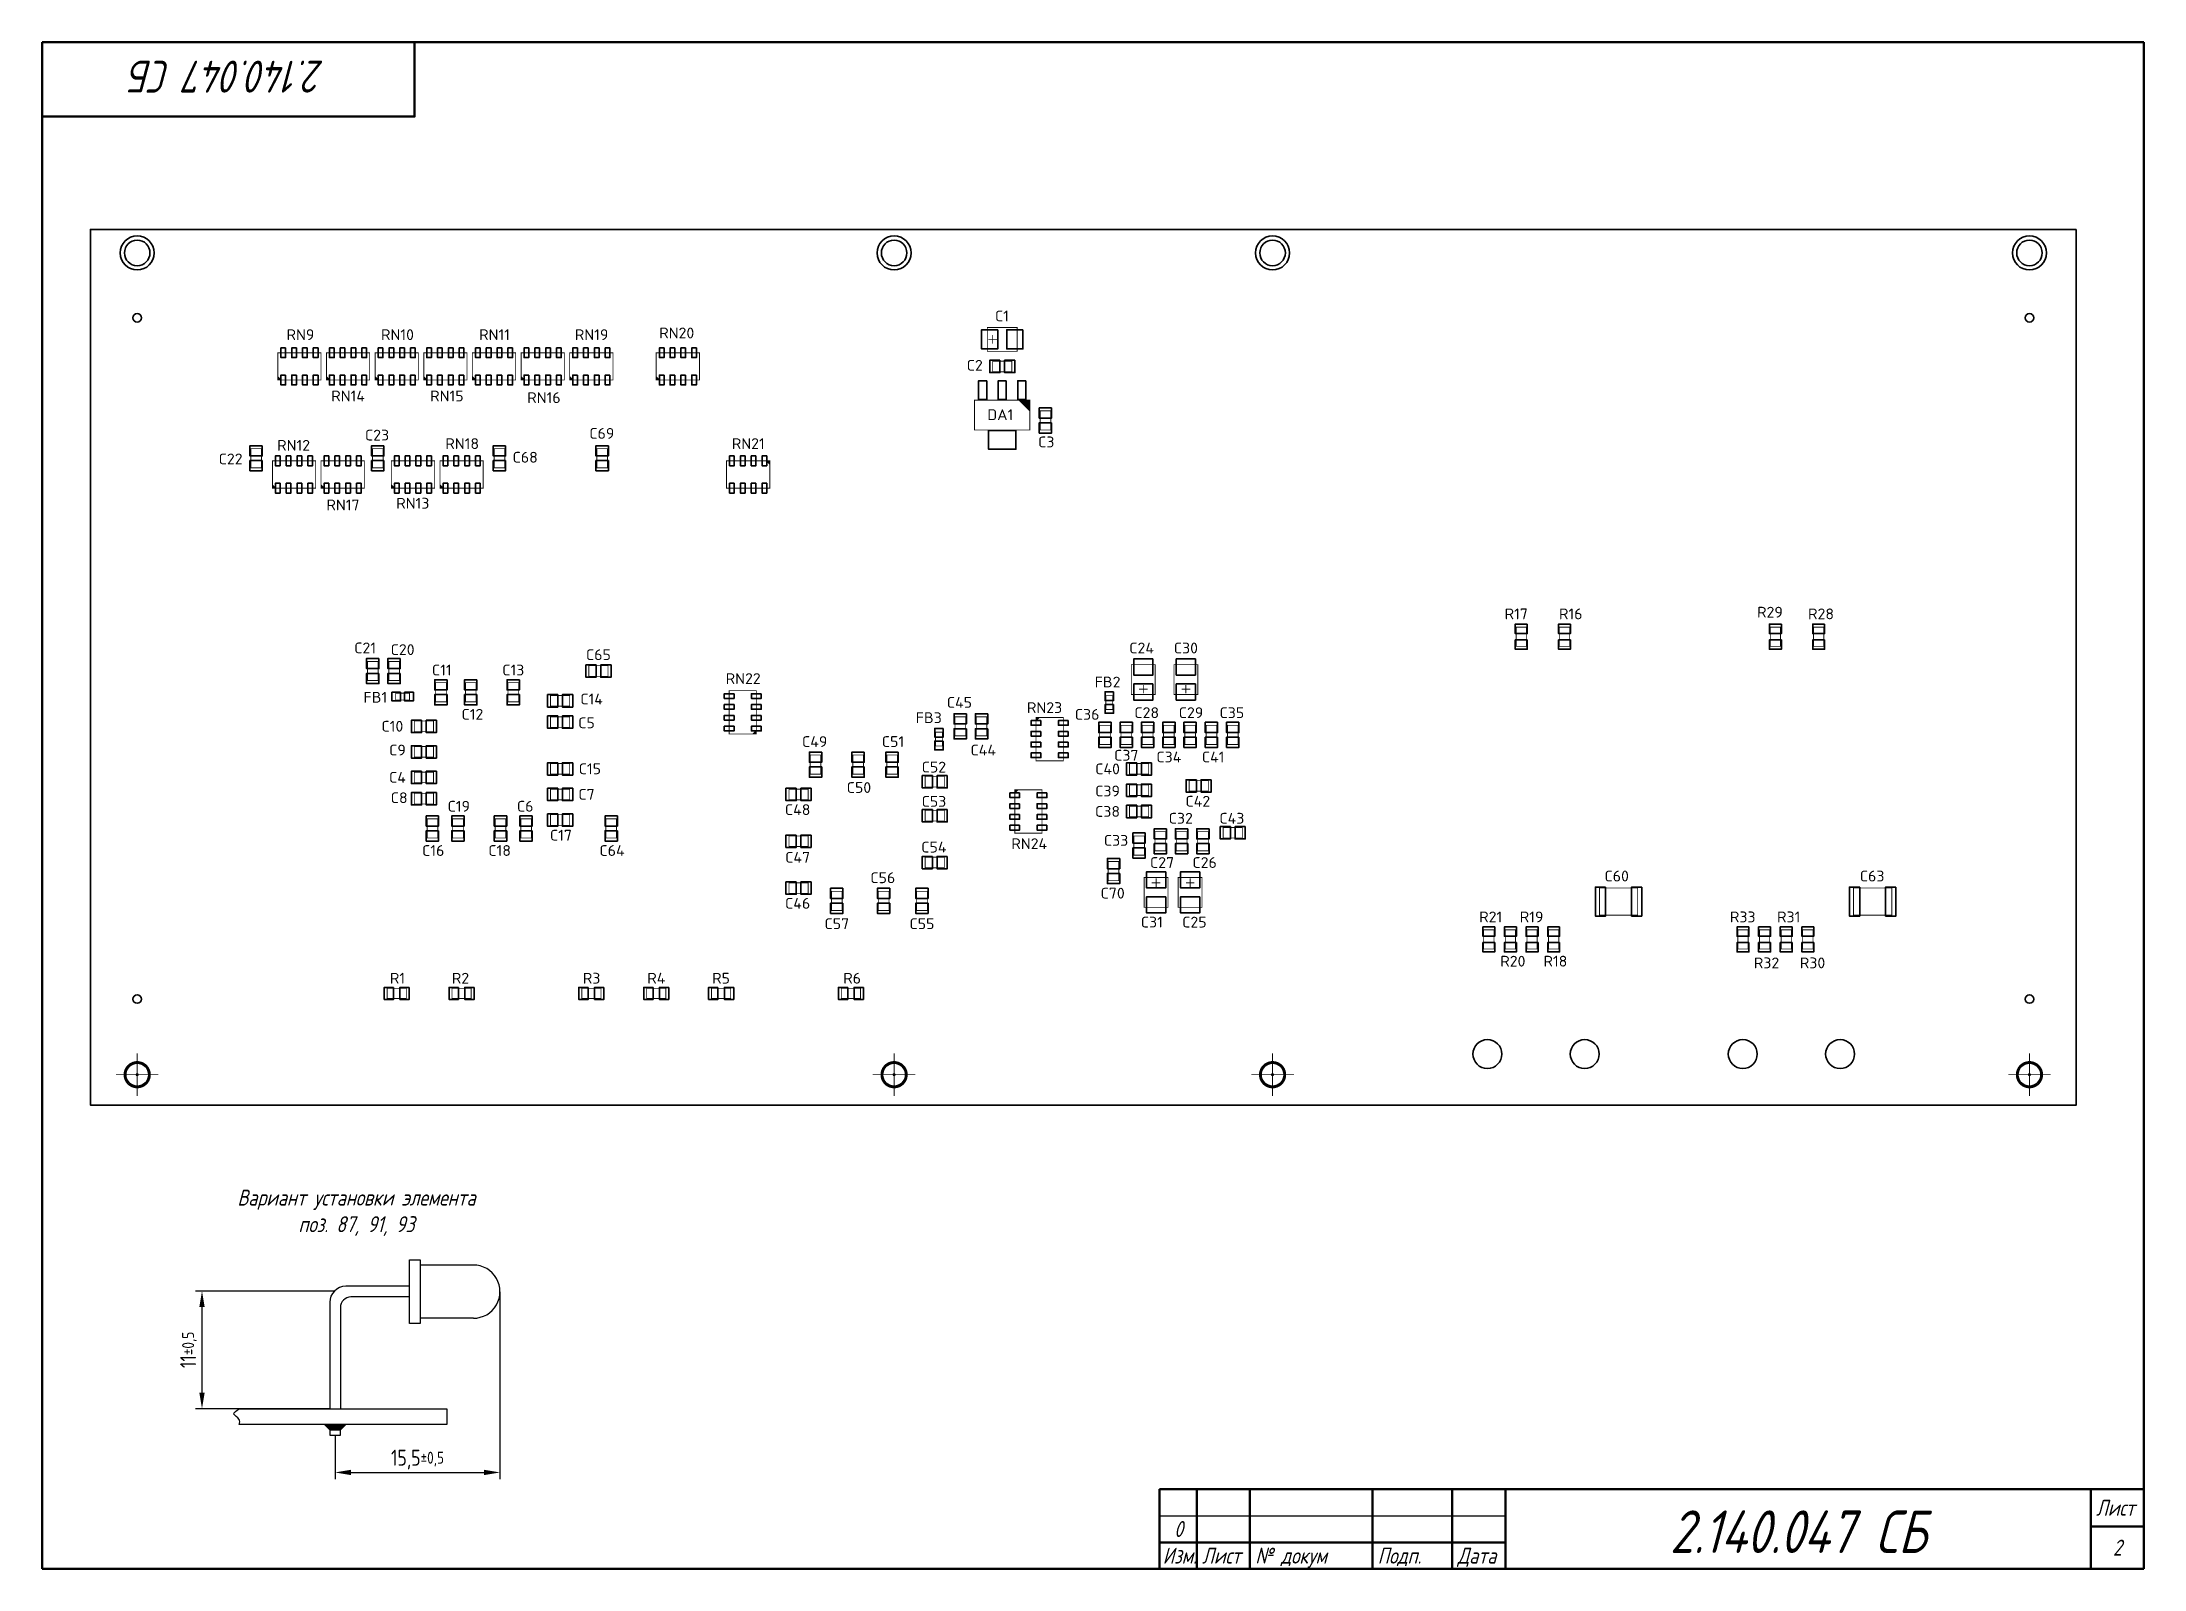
# Paper-space layout '2' of a CAD drawing. Header units: millimetres. Extents: x 20 to 415, y 5 to 292.
# The model-space entities are those that its viewports show. They can reach past a viewport. Long polylines and large blocks are cut down to what shows.
import ezdxf
from ezdxf.enums import TextEntityAlignment as Align

# ---------------------------------------------------------------- set-up
doc = ezdxf.new("R2010")
doc.units = ezdxf.units.MM
doc.layers.get('0').update_dxf_attribs({"color": 250})
for name, color, linetype, lineweight in [('BOARD', 173, 'Continuous', 35), ('BOTTOM', 7, 'Continuous', 35), ('Основной', 105, 'Continuous', 50), ('РАЗМЕРЫ', 7, 'Continuous', 25)]:
    doc.layers.add(name, color=color, linetype=linetype, lineweight=lineweight)
doc.layers.add('TOP', color=7, linetype='Continuous')
doc.layers.add('Видовой экран', color=3, linetype='Continuous')
doc.layers.get('Видовой экран').freeze()
doc.styles.get("Standard").update_dxf_attribs({"font": 'txt.shx'})
doc.styles.add('ГОСТ 2.304', font='CS_Gost2304.shx')
doc.styles.add('ГОСТ А', font='', dxfattribs={"oblique": 15})
doc.styles.get('ГОСТ А').set_extended_font_data('GOST 2.304 type A')
doc.dimstyles.new('ЕСКД', dxfattribs={"dimscale": 0, "dimtxt": 3, "dimasz": 3, "dimexe": 1.25, "dimexo": 0, "dimtad": 1, "dimtoh": 1, "dimdec": 1, "dimrnd": 0.5, "dimtxsty": 'ГОСТ 2.304', "dimcen": 5, "dimadec": 3, "dimazin": 2, "dimtfac": 0.75, "dimtdec": 4, "dimtmove": 1, "dimatfit": 3, "dimfxl": 1, "dimtolj": 1, "dimarcsym": 0})

psp = doc.layouts.new('2')

# ---------------------------------------------------------------- texts
at = {"style": 'ГОСТ А', "oblique": 15}
for s, p in [('Лист', (406, 15)), ('Изм.', (230.61, 6)), ('Лист', (238, 6)), ('№ докум', (248, 6)), ('Подп.', (271, 6)), ('Дата', (286, 6))]:
    psp.add_text(s, height=3, dxfattribs=at).set_placement(p)
psp.add_text('2', height=3, dxfattribs=at).set_placement((410, 9), align=Align.MIDDLE)
at = {"layer": 'TOP', "linetype": 'Continuous', "insert": (79.09, 76.3), "char_height": 3, "width": 47.5, "attachment_point": 2, "style": 'ГОСТ А'}
psp.add_mtext('Вариант установки элемента поз. 87, 91, 93\\P', dxfattribs=at)

msp = doc.modelspace()

# ---------------------------------------------------------------- texts
at = {"layer": 'BOTTOM', "width": 1.019685}
for s, p in [('C1', (1341.47, -2441.11)), ('RN9', (1259.07, -2443.31)), ('RN10', (1270.47, -2443.31)), ('RN11', (1281.87, -2443.31)), ('RN19', (1293.27, -2443.31)), ('RN20', (1303.27, -2443.11)), ('C2', (1338.27, -2446.91)), ('RN14', (1264.67, -2450.51)), ('RN15', (1276.27, -2450.51)), ('RN16', (1287.67, -2450.71)), ('DA1', (1341.27, -2452.71)), ('C23', (1268.07, -2455.11)), ('RN18', (1278.07, -2456.11)), ('C69', (1294.47, -2454.91)), ('RN21', (1311.67, -2456.11)), ('C3', (1346.67, -2455.91)), ('C22', (1250.87, -2457.91)), ('RN12', (1258.27, -2456.31)), ('C68', (1285.47, -2457.71)), ('RN17', (1264.07, -2463.31)), ('RN13', (1272.27, -2463.11)), ('R29', (1431.67, -2475.91)), ('R17', (1401.87, -2476.11)), ('R16', (1408.27, -2476.11)), ('R28', (1437.67, -2476.11)), ('C21', (1266.67, -2480.11)), ('C20', (1271.07, -2480.31)), ('C65', (1294.07, -2480.91)), ('C24', (1357.87, -2480.12)), ('C30', (1363.07, -2480.12)), ('C11', (1275.67, -2482.71)), ('C13', (1284.07, -2482.71)), ('RN22', (1311.07, -2483.71)), ('FB2', (1353.87, -2484.12)), ('FB1', (1267.87, -2485.91)), ('C14', (1293.27, -2486.11)), ('C45', (1336.47, -2486.51)), ('RN23', (1346.47, -2487.12)), ('C28', (1358.47, -2487.72)), ('C29', (1363.67, -2487.72)), ('C35', (1368.47, -2487.72)), ('C10', (1269.87, -2489.31)), ('C12', (1279.27, -2487.91)), ('C5', (1292.67, -2488.91)), ('FB3', (1332.87, -2488.31)), ('C36', (1351.47, -2487.92)), ('C49', (1319.47, -2491.11)), ('C51', (1328.67, -2491.11)), ('C9', (1270.47, -2492.11)), ('C44', (1339.27, -2492.11)), ('C37', (1356.07, -2492.72)), ('C34', (1361.07, -2492.92)), ('C41', (1366.27, -2492.92)), ('C4', (1270.47, -2495.31)), ('C15', (1293.07, -2494.31)), ('C52', (1333.47, -2494.11)), ('C40', (1353.87, -2494.32)), ('C7', (1292.67, -2497.31)), ('C50', (1324.67, -2496.51)), ('C39', (1353.87, -2496.92)), ('C8', (1270.67, -2497.71)), ('C19', (1277.67, -2498.71)), ('C6', (1285.47, -2498.71)), ('C48', (1317.47, -2499.11)), ('C53', (1333.48, -2498.14)), ('C38', (1353.87, -2499.32)), ('C42', (1364.47, -2498.12)), ('C32', (1362.47, -2500.12)), ('C43', (1368.47, -2500.12)), ('C17', (1289.67, -2502.11)), ('C54', (1333.47, -2503.51)), ('RN24', (1344.67, -2503.11)), ('C33', (1354.87, -2502.72)), ('C16', (1274.67, -2503.91)), ('C18', (1282.47, -2503.91)), ('C64', (1295.67, -2503.91)), ('C47', (1317.47, -2504.71)), ('C27', (1360.27, -2505.32)), ('C26', (1365.27, -2505.32)), ('C56', (1327.47, -2507.11)), ('C60', (1413.67, -2506.91)), ('C63', (1443.67, -2506.91)), ('C70', (1354.47, -2508.92)), ('C46', (1317.47, -2510.11)), ('C57', (1322.07, -2512.51)), ('C55', (1332.07, -2512.51)), ('C31', (1359.07, -2512.32)), ('C25', (1364.07, -2512.32)), ('R21', (1398.87, -2511.71)), ('R19', (1403.67, -2511.71)), ('R33', (1428.47, -2511.71)), ('R31', (1433.87, -2511.71)), ('R20', (1401.47, -2516.91)), ('R18', (1406.47, -2516.91)), ('R32', (1431.27, -2517.11)), ('R30', (1436.67, -2517.11)), ('R1', (1270.47, -2518.91)), ('R2', (1277.87, -2518.91)), ('R3', (1293.27, -2518.91)), ('R4', (1300.87, -2518.91)), ('R5', (1308.47, -2518.91)), ('R6', (1323.87, -2518.91))]:
    msp.add_text(s, height=1.27, dxfattribs=at).set_placement(p, align=Align.CENTER)

# ---------------------------------------------------------------- blocks, each defined once
blk = doc.blocks.new('Decimal')
at = {"style": 'ГОСТ А', "oblique": 15}
blk.add_text('2.140.047 СБ', height=8, dxfattribs=at).set_placement((0, 0), align=Align.CENTER)
blk = doc.blocks.new('rev')
at = {"style": 'ГОСТ А', "oblique": 15}
blk.add_text('0', height=3, dxfattribs=at).set_placement((0, 0), align=Align.CENTER)
blk = doc.blocks.new('*D1342')
at = {"layer": 'Defpoints', "color": 0}
for p in [(106.06, 57.11), (75.06, 30.11), (106.06, 23.14)]:
    blk.add_point(p, dxfattribs=at)
at = {"layer": 'РАЗМЕРЫ', "color": 0, "lineweight": -2}
for p, q in [((106.06, 57.11), (106.06, 21.89)), ((75.06, 30.11), (75.06, 21.89)), ((78.06, 23.14), (103.06, 23.14))]:
    blk.add_line(p, q, dxfattribs=at)
at = {"layer": 'РАЗМЕРЫ', "color": 0}
for points in [[(78.06, 23.64), (78.06, 22.64), (75.06, 23.14)], [(103.06, 22.64), (103.06, 23.64), (106.06, 23.14)]]:
    blk.add_solid(points, dxfattribs=at)
at = {"layer": 'РАЗМЕРЫ', "color": 0, "insert": (90.56, 25.56), "char_height": 3, "attachment_point": 5, "style": 'ГОСТ 2.304'}
blk.add_mtext('\\A1;15,5{\\H2.250000;%%p0,5}', dxfattribs=at)
blk = doc.blocks.new('*D1345')
at = {"layer": 'Defpoints', "color": 0}
for p in [(74.94, 57.23), (50.06, 35.11), (74.06, 35.11)]:
    blk.add_point(p, dxfattribs=at)
at = {"layer": 'РАЗМЕРЫ', "color": 0, "lineweight": -2}
for p, q in [((74.94, 57.23), (48.81, 57.23)), ((50.06, 54.23), (50.06, 38.11)), ((74.06, 35.11), (48.81, 35.11))]:
    blk.add_line(p, q, dxfattribs=at)
at = {"layer": 'РАЗМЕРЫ', "color": 0}
for points in [[(50.56, 54.23), (49.56, 54.23), (50.06, 57.23)], [(49.56, 38.11), (50.56, 38.11), (50.06, 35.11)]]:
    blk.add_solid(points, dxfattribs=at)
at = {"layer": 'РАЗМЕРЫ', "color": 0, "insert": (47.71, 46.17), "char_height": 3, "attachment_point": 5, "rotation": 90, "style": 'ГОСТ 2.304'}
blk.add_mtext('\\A1;11{\\H2.250000;%%p0,5}', dxfattribs=at)
blk = doc.blocks.new('FIGURE_CIRCLE')
blk.add_circle((0, 0), 0.5)
blk = doc.blocks.new('FIGURE_SQUARE')
blk.add_lwpolyline([(-0.5, -0.5), (-0.5, 0.5), (0.5, 0.5), (0.5, -0.5)], close=True)

# ---------------------------------------------------------------- dimensions: what is measured, and where the dimension line sits
at = {"layer": 'РАЗМЕРЫ'}
dim = psp.add_linear_dim(base=(50.06, 35.11), p1=(74.94, 57.23), p2=(74.06, 35.11), angle=90, dimstyle='ЕСКД', override={"dimscale": 1, "dimlfac": 0.5, "dimtxsty": 'ГОСТ 2.304', "dimsah": 1, "dimtol": 1, "dimlim": 0, "dimtp": 0.5, "dimtm": 0.5, "dimtolj": 1}, dxfattribs=at)
dim.commit()
dim.dimension.update_dxf_attribs({"geometry": '*D1345', "text_midpoint": (47.71, 46.17)})
dim = psp.add_linear_dim(base=(106.06, 23.14), p1=(75.06, 30.11), p2=(106.06, 57.11), dimstyle='ЕСКД', override={"dimscale": 1, "dimlfac": 0.5, "dimtxsty": 'ГОСТ 2.304', "dimsah": 1, "dimtol": 1, "dimlim": 0, "dimtp": 0.5, "dimtm": 0.5, "dimtolj": 1}, dxfattribs=at)
dim.commit()
dim.dimension.update_dxf_attribs({"geometry": '*D1342', "text_midpoint": (90.56, 25.56)})

# ---------------------------------------------------------------- hatches: boundary and pattern name
at = {"layer": 'TOP'}
msp.add_hatch(color=256, dxfattribs=at).paths.add_polyline_path([(1136, -2372.5), (1138, -2372.5), (1137.5, -2373), (1136.5, -2373)])

# ---------------------------------------------------------------- linework, layer by layer
at = {"layer": 'BOARD'}
msp.add_lwpolyline([(1467.65, -2430.31), (1234.4, -2430.31), (1234.4, -2533.18), (1467.65, -2533.18)], close=True, dxfattribs=at)
at = {"layer": 'BOTTOM', "const_width": 0.1}
for points in [[(1343.25, -2441.83), (1343.25, -2444.63), (1339.75, -2444.63), (1339.75, -2441.83), (1343.25, -2441.83)], [(1340.37, -2442.72), (1340.37, -2443.74)], [(1256.41, -2444.8), (1261.49, -2444.8), (1261.49, -2448), (1256.41, -2448), (1256.41, -2444.8)], [(1262.13, -2444.8), (1267.21, -2444.8), (1267.21, -2448), (1262.13, -2448), (1262.13, -2444.8)], [(1267.84, -2444.8), (1272.92, -2444.8), (1272.92, -2448), (1267.84, -2448), (1267.84, -2444.8)], [(1273.56, -2444.8), (1278.64, -2444.8), (1278.64, -2448), (1273.56, -2448), (1273.56, -2444.8)], [(1279.27, -2444.8), (1284.35, -2444.8), (1284.35, -2448), (1279.27, -2448), (1279.27, -2444.8)], [(1284.99, -2444.8), (1290.07, -2444.8), (1290.07, -2448), (1284.99, -2448), (1284.99, -2444.8)], [(1290.7, -2444.8), (1295.78, -2444.8), (1295.78, -2448), (1290.7, -2448), (1290.7, -2444.8)], [(1300.86, -2444.8), (1305.94, -2444.8), (1305.94, -2448), (1300.86, -2448), (1300.86, -2444.8)], [(1339.87, -2443.23), (1340.88, -2443.23)], [(1342.63, -2445.78), (1342.63, -2447.03), (1340.38, -2447.03), (1340.38, -2445.78), (1342.63, -2445.78)], [(1256.81, -2448), (1256.41, -2447.6)], [(1256.71, -2448), (1256.41, -2447.7)], [(1256.61, -2448), (1256.41, -2447.8)], [(1256.51, -2448), (1256.41, -2447.9)], [(1262.53, -2448), (1262.13, -2447.6)], [(1262.43, -2448), (1262.13, -2447.7)], [(1262.33, -2448), (1262.13, -2447.8)], [(1262.23, -2448), (1262.13, -2447.9)], [(1268.24, -2448), (1267.84, -2447.6)], [(1268.14, -2448), (1267.84, -2447.7)], [(1268.04, -2448), (1267.84, -2447.8)], [(1267.94, -2448), (1267.84, -2447.9)], [(1273.96, -2448), (1273.56, -2447.6)], [(1273.86, -2448), (1273.56, -2447.7)], [(1273.76, -2448), (1273.56, -2447.8)], [(1273.66, -2448), (1273.56, -2447.9)], [(1279.67, -2448), (1279.27, -2447.6)], [(1279.57, -2448), (1279.27, -2447.7)], [(1279.47, -2448), (1279.27, -2447.8)], [(1279.37, -2448), (1279.27, -2447.9)], [(1285.39, -2448), (1284.99, -2447.6)], [(1285.29, -2448), (1284.99, -2447.7)], [(1285.19, -2448), (1284.99, -2447.8)], [(1285.09, -2448), (1284.99, -2447.9)], [(1291.1, -2448), (1290.7, -2447.6)], [(1291, -2448), (1290.7, -2447.7)], [(1290.9, -2448), (1290.7, -2447.8)], [(1290.8, -2448), (1290.7, -2447.9)], [(1301.26, -2448), (1300.86, -2447.6)], [(1301.16, -2448), (1300.86, -2447.7)], [(1301.06, -2448), (1300.86, -2447.8)], [(1300.96, -2448), (1300.86, -2447.9)], [(1344.75, -2453.87), (1338.25, -2453.87), (1338.25, -2450.37), (1344.75, -2450.37), (1344.75, -2453.87)], [(1343.5, -2450.42), (1344.7, -2451.62)], [(1344.7, -2451.52), (1343.6, -2450.42)], [(1343.7, -2450.42), (1344.7, -2451.42)], [(1343.8, -2450.42), (1344.7, -2451.32)], [(1344.7, -2451.22), (1343.9, -2450.42)], [(1344, -2450.42), (1344.7, -2451.12)], [(1344.7, -2451.02), (1344.1, -2450.42)], [(1344.2, -2450.42), (1344.7, -2450.92)], [(1344.7, -2450.82), (1344.3, -2450.42)], [(1344.4, -2450.42), (1344.7, -2450.72)], [(1344.5, -2450.42), (1344.7, -2450.62)], [(1344.6, -2450.42), (1344.7, -2450.52)], [(1345.96, -2451.63), (1347.21, -2451.63), (1347.21, -2453.88), (1345.96, -2453.88), (1345.96, -2451.63)], [(1253.25, -2456.07), (1254.5, -2456.07), (1254.5, -2458.32), (1253.25, -2458.32), (1253.25, -2456.07)], [(1267.54, -2456.07), (1268.79, -2456.07), (1268.79, -2458.32), (1267.54, -2458.32), (1267.54, -2456.07)], [(1281.82, -2456.07), (1283.07, -2456.07), (1283.07, -2458.32), (1281.82, -2458.32), (1281.82, -2456.07)], [(1293.89, -2456.07), (1295.14, -2456.07), (1295.14, -2458.32), (1293.89, -2458.32), (1293.89, -2456.07)], [(1255.78, -2457.5), (1260.86, -2457.5), (1260.86, -2460.7), (1255.78, -2460.7), (1255.78, -2457.5)], [(1261.49, -2457.5), (1266.57, -2457.5), (1266.57, -2460.7), (1261.49, -2460.7), (1261.49, -2457.5)], [(1269.75, -2457.5), (1274.83, -2457.5), (1274.83, -2460.7), (1269.75, -2460.7), (1269.75, -2457.5)], [(1275.46, -2457.5), (1280.54, -2457.5), (1280.54, -2460.7), (1275.46, -2460.7), (1275.46, -2457.5)], [(1314.2, -2460.7), (1309.12, -2460.7), (1309.12, -2457.5), (1314.2, -2457.5), (1314.2, -2460.7)], [(1313.8, -2457.5), (1314.2, -2457.9)], [(1313.9, -2457.5), (1314.2, -2457.8)], [(1314, -2457.5), (1314.2, -2457.7)], [(1314.1, -2457.5), (1314.2, -2457.6)], [(1256.18, -2460.7), (1255.78, -2460.3)], [(1256.08, -2460.7), (1255.78, -2460.4)], [(1255.98, -2460.7), (1255.78, -2460.5)], [(1255.88, -2460.7), (1255.78, -2460.6)], [(1261.89, -2460.7), (1261.49, -2460.3)], [(1261.79, -2460.7), (1261.49, -2460.4)], [(1261.69, -2460.7), (1261.49, -2460.5)], [(1261.59, -2460.7), (1261.49, -2460.6)], [(1270.15, -2460.7), (1269.75, -2460.3)], [(1270.05, -2460.7), (1269.75, -2460.4)], [(1269.95, -2460.7), (1269.75, -2460.5)], [(1269.85, -2460.7), (1269.75, -2460.6)], [(1275.86, -2460.7), (1275.46, -2460.3)], [(1275.76, -2460.7), (1275.46, -2460.4)], [(1275.66, -2460.7), (1275.46, -2460.5)], [(1275.56, -2460.7), (1275.46, -2460.6)], [(1401.86, -2477.03), (1403.06, -2477.03), (1403.06, -2479.28), (1401.86, -2479.28), (1401.86, -2477.03)], [(1406.94, -2477.03), (1408.14, -2477.03), (1408.14, -2479.28), (1406.94, -2479.28), (1406.94, -2477.03)], [(1431.71, -2477.03), (1432.91, -2477.03), (1432.91, -2479.28), (1431.71, -2479.28), (1431.71, -2477.03)], [(1436.79, -2477.03), (1437.99, -2477.03), (1437.99, -2479.28), (1436.79, -2479.28), (1436.79, -2477.03)], [(1266.95, -2481.06), (1268.2, -2481.06), (1268.2, -2483.31), (1266.95, -2483.31), (1266.95, -2481.06)], [(1269.45, -2481.06), (1270.7, -2481.06), (1270.7, -2483.31), (1269.45, -2483.31), (1269.45, -2481.06)], [(1295.2, -2481.56), (1295.2, -2482.81), (1292.95, -2482.81), (1292.95, -2481.56), (1295.2, -2481.56)], [(1356.67, -2481.44), (1359.47, -2481.44), (1359.47, -2484.94), (1356.67, -2484.94), (1356.67, -2481.44)], [(1361.67, -2481.44), (1364.47, -2481.44), (1364.47, -2484.94), (1361.67, -2484.94), (1361.67, -2481.44)], [(1276.2, -2485.81), (1274.95, -2485.81), (1274.95, -2483.56), (1276.2, -2483.56), (1276.2, -2485.81)], [(1279.7, -2485.81), (1278.45, -2485.81), (1278.45, -2483.56), (1279.7, -2483.56), (1279.7, -2485.81)], [(1284.7, -2485.81), (1283.45, -2485.81), (1283.45, -2483.56), (1284.7, -2483.56), (1284.7, -2485.81)], [(1309.42, -2489.58), (1309.42, -2484.5), (1312.62, -2484.5), (1312.62, -2489.58), (1309.42, -2489.58)], [(1357.57, -2484.32), (1358.58, -2484.32)], [(1358.07, -2484.82), (1358.07, -2483.81)], [(1362.57, -2484.32), (1363.58, -2484.32)], [(1363.07, -2484.82), (1363.07, -2483.81)], [(1270.26, -2485.59), (1270.26, -2484.79), (1271.89, -2484.79), (1271.89, -2485.59), (1270.26, -2485.59)], [(1288.45, -2486.31), (1288.45, -2485.06), (1290.7, -2485.06), (1290.7, -2486.31), (1288.45, -2486.31)], [(1353.67, -2485.08), (1354.47, -2485.08), (1354.47, -2486.7), (1353.67, -2486.7), (1353.67, -2485.08)], [(1274.7, -2488.06), (1274.7, -2489.31), (1272.45, -2489.31), (1272.45, -2488.06), (1274.7, -2488.06)], [(1288.45, -2488.81), (1288.45, -2487.56), (1290.7, -2487.56), (1290.7, -2488.81), (1288.45, -2488.81)], [(1337.2, -2489.81), (1335.95, -2489.81), (1335.95, -2487.56), (1337.2, -2487.56), (1337.2, -2489.81)], [(1339.7, -2489.81), (1338.45, -2489.81), (1338.45, -2487.56), (1339.7, -2487.56), (1339.7, -2489.81)], [(1348.67, -2487.65), (1348.67, -2492.73), (1345.47, -2492.73), (1345.47, -2487.65), (1348.67, -2487.65)], [(1345.47, -2487.75), (1345.57, -2487.65)], [(1345.47, -2487.85), (1345.67, -2487.65)], [(1345.47, -2487.95), (1345.77, -2487.65)], [(1345.47, -2488.05), (1345.87, -2487.65)], [(1312.62, -2489.18), (1312.22, -2489.58)], [(1312.62, -2489.28), (1312.32, -2489.58)], [(1312.62, -2489.38), (1312.42, -2489.58)], [(1312.62, -2489.48), (1312.52, -2489.58)], [(1334.47, -2491), (1333.67, -2491), (1333.67, -2489.38), (1334.47, -2489.38), (1334.47, -2491)], [(1354.2, -2490.81), (1352.95, -2490.81), (1352.95, -2488.56), (1354.2, -2488.56), (1354.2, -2490.81)], [(1356.7, -2490.81), (1355.45, -2490.81), (1355.45, -2488.56), (1356.7, -2488.56), (1356.7, -2490.81)], [(1359.2, -2490.81), (1357.95, -2490.81), (1357.95, -2488.56), (1359.2, -2488.56), (1359.2, -2490.81)], [(1361.7, -2490.81), (1360.45, -2490.81), (1360.45, -2488.56), (1361.7, -2488.56), (1361.7, -2490.81)], [(1364.2, -2490.81), (1362.95, -2490.81), (1362.95, -2488.56), (1364.2, -2488.56), (1364.2, -2490.81)], [(1366.7, -2490.81), (1365.45, -2490.81), (1365.45, -2488.56), (1366.7, -2488.56), (1366.7, -2490.81)], [(1369.2, -2490.81), (1367.95, -2490.81), (1367.95, -2488.56), (1369.2, -2488.56), (1369.2, -2490.81)], [(1274.7, -2491.06), (1274.7, -2492.31), (1272.45, -2492.31), (1272.45, -2491.06), (1274.7, -2491.06)], [(1320.2, -2494.31), (1318.95, -2494.31), (1318.95, -2492.06), (1320.2, -2492.06), (1320.2, -2494.31)], [(1325.2, -2494.31), (1323.95, -2494.31), (1323.95, -2492.06), (1325.2, -2492.06), (1325.2, -2494.31)], [(1329.2, -2494.31), (1327.95, -2494.31), (1327.95, -2492.06), (1329.2, -2492.06), (1329.2, -2494.31)], [(1274.7, -2494.06), (1274.7, -2495.31), (1272.45, -2495.31), (1272.45, -2494.06), (1274.7, -2494.06)], [(1288.45, -2494.31), (1288.45, -2493.06), (1290.7, -2493.06), (1290.7, -2494.31), (1288.45, -2494.31)], [(1358.7, -2493.06), (1358.7, -2494.31), (1356.45, -2494.31), (1356.45, -2493.06), (1358.7, -2493.06)], [(1288.45, -2497.31), (1288.45, -2496.06), (1290.7, -2496.06), (1290.7, -2497.31), (1288.45, -2497.31)], [(1318.7, -2496.06), (1318.7, -2497.31), (1316.45, -2497.31), (1316.45, -2496.06), (1318.7, -2496.06)], [(1332.45, -2495.81), (1332.45, -2494.56), (1334.7, -2494.56), (1334.7, -2495.81), (1332.45, -2495.81)], [(1346.17, -2496.15), (1346.17, -2501.23), (1342.97, -2501.23), (1342.97, -2496.15), (1346.17, -2496.15)], [(1342.97, -2496.25), (1343.07, -2496.15)], [(1342.97, -2496.35), (1343.17, -2496.15)], [(1342.97, -2496.45), (1343.27, -2496.15)], [(1342.97, -2496.55), (1343.37, -2496.15)], [(1358.7, -2495.56), (1358.7, -2496.81), (1356.45, -2496.81), (1356.45, -2495.56), (1358.7, -2495.56)], [(1363.45, -2496.31), (1363.45, -2495.06), (1365.7, -2495.06), (1365.7, -2496.31), (1363.45, -2496.31)], [(1274.7, -2496.56), (1274.7, -2497.81), (1272.45, -2497.81), (1272.45, -2496.56), (1274.7, -2496.56)], [(1358.7, -2498.06), (1358.7, -2499.31), (1356.45, -2499.31), (1356.45, -2498.06), (1358.7, -2498.06)], [(1273.95, -2499.56), (1275.2, -2499.56), (1275.2, -2501.81), (1273.95, -2501.81), (1273.95, -2499.56)], [(1276.95, -2499.56), (1278.2, -2499.56), (1278.2, -2501.81), (1276.95, -2501.81), (1276.95, -2499.56)], [(1281.95, -2499.56), (1283.2, -2499.56), (1283.2, -2501.81), (1281.95, -2501.81), (1281.95, -2499.56)], [(1284.95, -2499.56), (1286.2, -2499.56), (1286.2, -2501.81), (1284.95, -2501.81), (1284.95, -2499.56)], [(1288.45, -2500.31), (1288.45, -2499.06), (1290.7, -2499.06), (1290.7, -2500.31), (1288.45, -2500.31)], [(1294.95, -2499.56), (1296.2, -2499.56), (1296.2, -2501.81), (1294.95, -2501.81), (1294.95, -2499.56)], [(1332.45, -2499.81), (1332.45, -2498.56), (1334.7, -2498.56), (1334.7, -2499.81), (1332.45, -2499.81)], [(1318.7, -2501.56), (1318.7, -2502.81), (1316.45, -2502.81), (1316.45, -2501.56), (1318.7, -2501.56)], [(1356.95, -2501.56), (1358.2, -2501.56), (1358.2, -2503.81), (1356.95, -2503.81), (1356.95, -2501.56)], [(1359.45, -2501.06), (1360.7, -2501.06), (1360.7, -2503.31), (1359.45, -2503.31), (1359.45, -2501.06)], [(1361.95, -2501.06), (1363.2, -2501.06), (1363.2, -2503.31), (1361.95, -2503.31), (1361.95, -2501.06)], [(1364.45, -2501.06), (1365.7, -2501.06), (1365.7, -2503.31), (1364.45, -2503.31), (1364.45, -2501.06)], [(1367.45, -2501.81), (1367.45, -2500.56), (1369.7, -2500.56), (1369.7, -2501.81), (1367.45, -2501.81)], [(1332.45, -2505.31), (1332.45, -2504.06), (1334.7, -2504.06), (1334.7, -2505.31), (1332.45, -2505.31)], [(1353.95, -2504.56), (1355.2, -2504.56), (1355.2, -2506.81), (1353.95, -2506.81), (1353.95, -2504.56)], [(1318.7, -2507.06), (1318.7, -2508.31), (1316.45, -2508.31), (1316.45, -2507.06), (1318.7, -2507.06)], [(1321.45, -2508.06), (1322.7, -2508.06), (1322.7, -2510.31), (1321.45, -2510.31), (1321.45, -2508.06)], [(1326.95, -2508.06), (1328.2, -2508.06), (1328.2, -2510.31), (1326.95, -2510.31), (1326.95, -2508.06)], [(1331.45, -2508.06), (1332.7, -2508.06), (1332.7, -2510.31), (1331.45, -2510.31), (1331.45, -2508.06)], [(1360.97, -2509.94), (1358.17, -2509.94), (1358.17, -2506.44), (1360.97, -2506.44), (1360.97, -2509.94)], [(1360.08, -2507.06), (1359.07, -2507.06)], [(1359.57, -2506.55), (1359.57, -2507.57)], [(1364.97, -2509.94), (1362.17, -2509.94), (1362.17, -2506.44), (1364.97, -2506.44), (1364.97, -2509.94)], [(1364.08, -2507.06), (1363.07, -2507.06)], [(1363.57, -2506.55), (1363.57, -2507.57)], [(1411.64, -2510.87), (1411.64, -2507.67), (1416.14, -2507.67), (1416.14, -2510.87), (1411.64, -2510.87)], [(1441.49, -2510.87), (1441.49, -2507.67), (1445.99, -2507.67), (1445.99, -2510.87), (1441.49, -2510.87)], [(1399.25, -2514.84), (1398.05, -2514.84), (1398.05, -2512.59), (1399.25, -2512.59), (1399.25, -2514.84)], [(1401.79, -2514.84), (1400.59, -2514.84), (1400.59, -2512.59), (1401.79, -2512.59), (1401.79, -2514.84)], [(1404.33, -2514.84), (1403.13, -2514.84), (1403.13, -2512.59), (1404.33, -2512.59), (1404.33, -2514.84)], [(1406.87, -2514.84), (1405.67, -2514.84), (1405.67, -2512.59), (1406.87, -2512.59), (1406.87, -2514.84)], [(1429.1, -2514.84), (1427.9, -2514.84), (1427.9, -2512.59), (1429.1, -2512.59), (1429.1, -2514.84)], [(1431.64, -2514.84), (1430.44, -2514.84), (1430.44, -2512.59), (1431.64, -2512.59), (1431.64, -2514.84)], [(1434.18, -2514.84), (1432.98, -2514.84), (1432.98, -2512.59), (1434.18, -2512.59), (1434.18, -2514.84)], [(1436.72, -2514.84), (1435.52, -2514.84), (1435.52, -2512.59), (1436.72, -2512.59), (1436.72, -2514.84)], [(1271.51, -2519.46), (1271.51, -2520.66), (1269.26, -2520.66), (1269.26, -2519.46), (1271.51, -2519.46)], [(1279.13, -2519.46), (1279.13, -2520.66), (1276.88, -2520.66), (1276.88, -2519.46), (1279.13, -2519.46)], [(1294.37, -2519.46), (1294.37, -2520.66), (1292.12, -2520.66), (1292.12, -2519.46), (1294.37, -2519.46)], [(1301.99, -2519.46), (1301.99, -2520.66), (1299.74, -2520.66), (1299.74, -2519.46), (1301.99, -2519.46)], [(1309.61, -2519.46), (1309.61, -2520.66), (1307.36, -2520.66), (1307.36, -2519.46), (1309.61, -2519.46)], [(1324.85, -2519.46), (1324.85, -2520.66), (1322.6, -2520.66), (1322.6, -2519.46), (1324.85, -2519.46)], [(1239.9, -2527.11), (1239.9, -2532.11)], [(1328.8, -2527.11), (1328.8, -2532.11)], [(1373.25, -2527.11), (1373.25, -2532.11)], [(1462.15, -2527.11), (1462.15, -2532.11)], [(1237.4, -2529.61), (1242.4, -2529.61)], [(1326.3, -2529.61), (1331.3, -2529.61)], [(1370.75, -2529.61), (1375.75, -2529.61)], [(1459.65, -2529.61), (1464.65, -2529.61)]]:
    msp.add_lwpolyline(points, dxfattribs=at)
at = {"layer": 'BOTTOM', "const_width": 0.2}
for points in [[(1239.9, -2531.11, -1), (1239.9, -2528.11, -1), (1239.9, -2531.11)], [(1328.8, -2531.11, -1), (1328.8, -2528.11, -1), (1328.8, -2531.11)], [(1373.25, -2531.11, -1), (1373.25, -2528.11, -1), (1373.25, -2531.11)], [(1462.15, -2531.11, -1), (1462.15, -2528.11, -1), (1462.15, -2531.11)]]:
    msp.add_lwpolyline(points, format="xyb", dxfattribs=at)
at = {"layer": 'TOP'}
for p, q in [((1150, -2357.5), (1145, -2357.5)), ((1144, -2359.5), (1138, -2359.5)), ((1136.5, -2361), (1136.5, -2371)), ((1137.5, -2361.5), (1137.5, -2371)), ((1144, -2360.5), (1138.5, -2360.5)), ((1150, -2362.5), (1145, -2362.5)), ((1128, -2371), (1147.5, -2371)), ((1147.5, -2371), (1147.5, -2372.5)), ((1147.5, -2372.5), (1128, -2372.5)), ((1136, -2372.5), (1136.5, -2373)), ((1136.5, -2373), (1136.5, -2373.5)), ((1136.5, -2373), (1137.5, -2373)), ((1136.5, -2373.5), (1137.5, -2373.5)), ((1137.5, -2373), (1138, -2372.5)), ((1137.5, -2373.5), (1137.5, -2373))]:
    msp.add_line(p, q, dxfattribs=at)
msp.add_lwpolyline([(1144, -2357), (1145, -2357), (1145, -2363), (1144, -2363)], close=True, dxfattribs=at)
for centre, radius, start, end in [((1138, -2361), 1.5, 250.5288, 250.5288), ((1138, -2361), 1.5, 90, 180), ((1138.5, -2361.5), 1, 90, 180)]:
    msp.add_arc(centre, radius, start, end, dxfattribs=at)
msp.add_ellipse((1150, -2360), major_axis=(2.5, 0), ratio=1, start_param=4.712389, end_param=7.853982, dxfattribs=at)
msp.add_spline([(1128, -2372.5), (1128, -2372), (1127.5, -2371.5), (1128, -2371)], degree=3, dxfattribs=at)

# ---------------------------------------------------------------- block references
at = {"layer": 'BOTTOM'}
for name, p, xscale, yscale, rotation in [('FIGURE_CIRCLE', (1239.9, -2433.07), -4, 4, 89.99999999999997), ('FIGURE_CIRCLE', (1328.8, -2433.07), -4, 4, 89.99999999999999), ('FIGURE_CIRCLE', (1373.25, -2433.07), -4, 4, 89.99999999999999), ('FIGURE_CIRCLE', (1462.15, -2433.07), -4, 4, 89.99999999999999), ('FIGURE_CIRCLE', (1239.9, -2433.07), -3, 3, 89.99999999999997), ('FIGURE_CIRCLE', (1328.8, -2433.07), -3, 3, 89.99999999999999), ('FIGURE_CIRCLE', (1373.25, -2433.07), -3, 3, 89.99999999999999), ('FIGURE_CIRCLE', (1462.15, -2433.07), -3, 3, 89.99999999999999), ('FIGURE_SQUARE', (1340.03, -2443.23), -2.25, 1.9, 89.99999999999999), ('FIGURE_SQUARE', (1342.98, -2443.23), -2.25, 1.9, 89.99999999999999), ('FIGURE_SQUARE', (1257.05, -2444.8), -1.15, 0.5499999999999999, 89.99999999999999), ('FIGURE_SQUARE', (1258.32, -2444.8), -1.15, 0.5499999999999999, 89.99999999999999), ('FIGURE_SQUARE', (1259.59, -2444.8), -1.15, 0.5499999999999999, 89.99999999999999), ('FIGURE_SQUARE', (1260.86, -2444.8), -1.15, 0.5499999999999999, 89.99999999999999), ('FIGURE_SQUARE', (1262.76, -2444.8), -1.15, 0.5499999999999999, 89.99999999999999), ('FIGURE_SQUARE', (1264.03, -2444.8), -1.15, 0.5499999999999999, 89.99999999999999), ('FIGURE_SQUARE', (1265.3, -2444.8), -1.15, 0.5499999999999999, 89.99999999999999), ('FIGURE_SQUARE', (1266.57, -2444.8), -1.15, 0.5499999999999999, 89.99999999999999), ('FIGURE_SQUARE', (1268.48, -2444.8), -1.15, 0.5499999999999999, 89.99999999999999), ('FIGURE_SQUARE', (1269.75, -2444.8), -1.15, 0.5499999999999999, 89.99999999999999), ('FIGURE_SQUARE', (1271.02, -2444.8), -1.15, 0.5499999999999999, 89.99999999999999), ('FIGURE_SQUARE', (1272.29, -2444.8), -1.15, 0.5499999999999999, 89.99999999999999), ('FIGURE_SQUARE', (1274.19, -2444.8), -1.15, 0.5499999999999999, 89.99999999999999), ('FIGURE_SQUARE', (1275.46, -2444.8), -1.15, 0.5499999999999999, 89.99999999999999), ('FIGURE_SQUARE', (1276.73, -2444.8), -1.15, 0.5499999999999999, 89.99999999999999), ('FIGURE_SQUARE', (1278, -2444.8), -1.15, 0.5499999999999999, 89.99999999999999), ('FIGURE_SQUARE', (1279.91, -2444.8), -1.15, 0.5499999999999999, 89.99999999999999), ('FIGURE_SQUARE', (1281.18, -2444.8), -1.15, 0.5499999999999999, 89.99999999999999), ('FIGURE_SQUARE', (1282.45, -2444.8), -1.15, 0.5499999999999999, 89.99999999999999), ('FIGURE_SQUARE', (1283.72, -2444.8), -1.15, 0.5499999999999999, 89.99999999999999), ('FIGURE_SQUARE', (1285.62, -2444.8), -1.15, 0.5499999999999999, 89.99999999999999), ('FIGURE_SQUARE', (1286.89, -2444.8), -1.15, 0.5499999999999999, 89.99999999999999), ('FIGURE_SQUARE', (1288.16, -2444.8), -1.15, 0.5499999999999999, 89.99999999999999), ('FIGURE_SQUARE', (1289.43, -2444.8), -1.15, 0.5499999999999999, 89.99999999999999), ('FIGURE_SQUARE', (1291.34, -2444.8), -1.15, 0.5499999999999999, 89.99999999999999), ('FIGURE_SQUARE', (1292.61, -2444.8), -1.15, 0.5499999999999999, 89.99999999999999), ('FIGURE_SQUARE', (1293.88, -2444.8), -1.15, 0.5499999999999999, 89.99999999999999), ('FIGURE_SQUARE', (1295.15, -2444.8), -1.15, 0.5499999999999999, 89.99999999999999), ('FIGURE_SQUARE', (1301.5, -2444.8), -1.15, 0.5499999999999999, 89.99999999999999), ('FIGURE_SQUARE', (1302.77, -2444.8), -1.15, 0.5499999999999999, 89.99999999999999), ('FIGURE_SQUARE', (1304.04, -2444.8), -1.15, 0.5499999999999999, 89.99999999999999), ('FIGURE_SQUARE', (1305.31, -2444.8), -1.15, 0.5499999999999999, 89.99999999999999), ('FIGURE_SQUARE', (1340.63, -2446.4), -1.45, 1.2, 89.99999999999999), ('FIGURE_SQUARE', (1342.38, -2446.4), -1.45, 1.2, 89.99999999999999), ('FIGURE_SQUARE', (1257.05, -2448), -1.15, 0.5499999999999999, 89.99999999999999), ('FIGURE_SQUARE', (1258.32, -2448), -1.15, 0.5499999999999999, 89.99999999999999), ('FIGURE_SQUARE', (1259.59, -2448), -1.15, 0.5499999999999999, 89.99999999999999), ('FIGURE_SQUARE', (1260.86, -2448), -1.15, 0.5499999999999999, 89.99999999999999), ('FIGURE_SQUARE', (1262.76, -2448), -1.15, 0.5499999999999999, 89.99999999999999), ('FIGURE_SQUARE', (1264.03, -2448), -1.15, 0.5499999999999999, 89.99999999999999), ('FIGURE_SQUARE', (1265.3, -2448), -1.15, 0.5499999999999999, 89.99999999999999), ('FIGURE_SQUARE', (1266.57, -2448), -1.15, 0.5499999999999999, 89.99999999999999), ('FIGURE_SQUARE', (1268.48, -2448), -1.15, 0.5499999999999999, 89.99999999999999), ('FIGURE_SQUARE', (1269.75, -2448), -1.15, 0.5499999999999999, 89.99999999999999), ('FIGURE_SQUARE', (1271.02, -2448), -1.15, 0.5499999999999999, 89.99999999999999), ('FIGURE_SQUARE', (1272.29, -2448), -1.15, 0.5499999999999999, 89.99999999999999), ('FIGURE_SQUARE', (1274.19, -2448), -1.15, 0.5499999999999999, 89.99999999999999), ('FIGURE_SQUARE', (1275.46, -2448), -1.15, 0.5499999999999999, 89.99999999999999), ('FIGURE_SQUARE', (1276.73, -2448), -1.15, 0.5499999999999999, 89.99999999999999), ('FIGURE_SQUARE', (1278, -2448), -1.15, 0.5499999999999999, 89.99999999999999), ('FIGURE_SQUARE', (1279.91, -2448), -1.15, 0.5499999999999999, 89.99999999999999), ('FIGURE_SQUARE', (1281.18, -2448), -1.15, 0.5499999999999999, 89.99999999999999), ('FIGURE_SQUARE', (1282.45, -2448), -1.15, 0.5499999999999999, 89.99999999999999), ('FIGURE_SQUARE', (1283.72, -2448), -1.15, 0.5499999999999999, 89.99999999999999), ('FIGURE_SQUARE', (1285.62, -2448), -1.15, 0.5499999999999999, 89.99999999999999), ('FIGURE_SQUARE', (1286.89, -2448), -1.15, 0.5499999999999999, 89.99999999999999), ('FIGURE_SQUARE', (1288.16, -2448), -1.15, 0.5499999999999999, 89.99999999999999), ('FIGURE_SQUARE', (1289.43, -2448), -1.15, 0.5499999999999999, 89.99999999999999), ('FIGURE_SQUARE', (1291.34, -2448), -1.15, 0.5499999999999999, 89.99999999999999), ('FIGURE_SQUARE', (1292.61, -2448), -1.15, 0.5499999999999999, 89.99999999999999), ('FIGURE_SQUARE', (1293.88, -2448), -1.15, 0.5499999999999999, 89.99999999999999), ('FIGURE_SQUARE', (1295.15, -2448), -1.15, 0.5499999999999999, 89.99999999999999), ('FIGURE_SQUARE', (1301.5, -2448), -1.15, 0.5499999999999999, 89.99999999999999), ('FIGURE_SQUARE', (1302.77, -2448), -1.15, 0.5499999999999999, 89.99999999999999), ('FIGURE_SQUARE', (1304.04, -2448), -1.15, 0.5499999999999999, 89.99999999999999), ('FIGURE_SQUARE', (1305.31, -2448), -1.15, 0.5499999999999999, 89.99999999999999), ('FIGURE_SQUARE', (1339.2, -2449.19), -2.2, 0.9499999999999998, 89.99999999999999), ('FIGURE_SQUARE', (1341.5, -2449.19), -2.2, 0.9499999999999998, 89.99999999999999), ('FIGURE_SQUARE', (1343.8, -2449.19), -2.2, 0.9499999999999998, 89.99999999999999), ('FIGURE_SQUARE', (1346.58, -2451.88), -1.2, 1.45, 89.99999999999999), ('FIGURE_SQUARE', (1341.5, -2455.04), -2.2, 3.2, 89.99999999999999), ('FIGURE_SQUARE', (1346.58, -2453.63), -1.2, 1.45, 89.99999999999999), ('FIGURE_SQUARE', (1253.87, -2456.32), -1.2, 1.45, 89.99999999999999), ('FIGURE_SQUARE', (1268.16, -2456.32), -1.2, 1.45, 89.99999999999999), ('FIGURE_SQUARE', (1282.45, -2456.32), -1.2, 1.45, 89.99999999999999), ('FIGURE_SQUARE', (1294.51, -2456.32), -1.2, 1.45, 89.99999999999999), ('FIGURE_SQUARE', (1253.87, -2458.07), -1.2, 1.45, 89.99999999999999), ('FIGURE_SQUARE', (1256.41, -2457.5), -1.15, 0.5499999999999999, 89.99999999999999), ('FIGURE_SQUARE', (1257.68, -2457.5), -1.15, 0.5499999999999999, 89.99999999999999), ('FIGURE_SQUARE', (1258.95, -2457.5), -1.15, 0.5499999999999999, 89.99999999999999), ('FIGURE_SQUARE', (1260.22, -2457.5), -1.15, 0.5499999999999999, 89.99999999999999), ('FIGURE_SQUARE', (1262.13, -2457.5), -1.15, 0.5499999999999999, 89.99999999999999), ('FIGURE_SQUARE', (1263.4, -2457.5), -1.15, 0.5499999999999999, 89.99999999999999), ('FIGURE_SQUARE', (1264.67, -2457.5), -1.15, 0.5499999999999999, 89.99999999999999), ('FIGURE_SQUARE', (1265.94, -2457.5), -1.15, 0.5499999999999999, 89.99999999999999), ('FIGURE_SQUARE', (1268.16, -2458.07), -1.2, 1.45, 89.99999999999999), ('FIGURE_SQUARE', (1270.38, -2457.5), -1.15, 0.5499999999999999, 89.99999999999999), ('FIGURE_SQUARE', (1271.65, -2457.5), -1.15, 0.5499999999999999, 89.99999999999999), ('FIGURE_SQUARE', (1272.92, -2457.5), -1.15, 0.5499999999999999, 89.99999999999999), ('FIGURE_SQUARE', (1274.19, -2457.5), -1.15, 0.5499999999999999, 89.99999999999999), ('FIGURE_SQUARE', (1276.1, -2457.5), -1.15, 0.5499999999999999, 89.99999999999999), ('FIGURE_SQUARE', (1277.37, -2457.5), -1.15, 0.5499999999999999, 89.99999999999999), ('FIGURE_SQUARE', (1278.64, -2457.5), -1.15, 0.5499999999999999, 89.99999999999999), ('FIGURE_SQUARE', (1279.91, -2457.5), -1.15, 0.5499999999999999, 89.99999999999999), ('FIGURE_SQUARE', (1282.45, -2458.07), -1.2, 1.45, 89.99999999999999), ('FIGURE_SQUARE', (1294.51, -2458.07), -1.2, 1.45, 89.99999999999999), ('FIGURE_SQUARE', (1309.75, -2457.5), -1.15, 0.5499999999999999, 89.99999999999999), ('FIGURE_SQUARE', (1311.02, -2457.5), -1.15, 0.5499999999999999, 89.99999999999999), ('FIGURE_SQUARE', (1312.29, -2457.5), -1.15, 0.5499999999999999, 89.99999999999999), ('FIGURE_SQUARE', (1313.56, -2457.5), -1.15, 0.5499999999999999, 89.99999999999999), ('FIGURE_SQUARE', (1256.41, -2460.7), -1.15, 0.5499999999999999, 89.99999999999999), ('FIGURE_SQUARE', (1257.68, -2460.7), -1.15, 0.5499999999999999, 89.99999999999999), ('FIGURE_SQUARE', (1258.95, -2460.7), -1.15, 0.5499999999999999, 89.99999999999999), ('FIGURE_SQUARE', (1260.22, -2460.7), -1.15, 0.5499999999999999, 89.99999999999999), ('FIGURE_SQUARE', (1262.13, -2460.7), -1.15, 0.5499999999999999, 89.99999999999999), ('FIGURE_SQUARE', (1263.4, -2460.7), -1.15, 0.5499999999999999, 89.99999999999999), ('FIGURE_SQUARE', (1264.67, -2460.7), -1.15, 0.5499999999999999, 89.99999999999999), ('FIGURE_SQUARE', (1265.94, -2460.7), -1.15, 0.5499999999999999, 89.99999999999999), ('FIGURE_SQUARE', (1270.38, -2460.7), -1.15, 0.5499999999999999, 89.99999999999999), ('FIGURE_SQUARE', (1271.65, -2460.7), -1.15, 0.5499999999999999, 89.99999999999999), ('FIGURE_SQUARE', (1272.92, -2460.7), -1.15, 0.5499999999999999, 89.99999999999999), ('FIGURE_SQUARE', (1274.19, -2460.7), -1.15, 0.5499999999999999, 89.99999999999999), ('FIGURE_SQUARE', (1276.1, -2460.7), -1.15, 0.5499999999999999, 89.99999999999999), ('FIGURE_SQUARE', (1277.37, -2460.7), -1.15, 0.5499999999999999, 89.99999999999999), ('FIGURE_SQUARE', (1278.64, -2460.7), -1.15, 0.5499999999999999, 89.99999999999999), ('FIGURE_SQUARE', (1279.91, -2460.7), -1.15, 0.5499999999999999, 89.99999999999999), ('FIGURE_SQUARE', (1309.75, -2460.7), -1.15, 0.5499999999999999, 89.99999999999999), ('FIGURE_SQUARE', (1311.02, -2460.7), -1.15, 0.5499999999999999, 89.99999999999999), ('FIGURE_SQUARE', (1312.29, -2460.7), -1.15, 0.5499999999999999, 89.99999999999999), ('FIGURE_SQUARE', (1313.56, -2460.7), -1.15, 0.5499999999999999, 89.99999999999999), ('FIGURE_SQUARE', (1402.46, -2477.23), -1.1, 1.4, 89.99999999999999), ('FIGURE_SQUARE', (1402.46, -2479.08), -1.1, 1.4, 89.99999999999999), ('FIGURE_SQUARE', (1407.54, -2477.23), -1.1, 1.4, 89.99999999999999), ('FIGURE_SQUARE', (1407.54, -2479.08), -1.1, 1.4, 89.99999999999999), ('FIGURE_SQUARE', (1432.31, -2477.23), -1.1, 1.4, 89.99999999999999), ('FIGURE_SQUARE', (1432.31, -2479.08), -1.1, 1.4, 89.99999999999999), ('FIGURE_SQUARE', (1437.39, -2477.23), -1.1, 1.4, 89.99999999999999), ('FIGURE_SQUARE', (1437.39, -2479.08), -1.1, 1.4, 89.99999999999999), ('FIGURE_SQUARE', (1267.57, -2481.31), -1.2, 1.45, 89.99999999999999), ('FIGURE_SQUARE', (1267.57, -2483.06), -1.2, 1.45, 89.99999999999999), ('FIGURE_SQUARE', (1270.07, -2481.31), -1.2, 1.45, 89.99999999999999), ('FIGURE_SQUARE', (1270.07, -2483.06), -1.2, 1.45, 89.99999999999999), ('FIGURE_SQUARE', (1293.2, -2482.19), -1.45, 1.2, 89.99999999999999), ('FIGURE_SQUARE', (1294.95, -2482.19), -1.45, 1.2, 89.99999999999999), ('FIGURE_SQUARE', (1358.07, -2481.71), -1.9, 2.25, 89.99999999999999), ('FIGURE_SQUARE', (1363.07, -2481.71), -1.9, 2.25, 89.99999999999999), ('FIGURE_SQUARE', (1275.57, -2483.81), -1.2, 1.45, 89.99999999999999), ('FIGURE_SQUARE', (1279.07, -2483.81), -1.2, 1.45, 89.99999999999999), ('FIGURE_SQUARE', (1284.07, -2483.81), -1.2, 1.45, 89.99999999999999), ('FIGURE_SQUARE', (1358.07, -2484.66), -1.9, 2.25, 89.99999999999999), ('FIGURE_SQUARE', (1363.07, -2484.66), -1.9, 2.25, 89.99999999999999), ('FIGURE_SQUARE', (1270.32, -2485.19), -1, 1.025, 89.99999999999999), ('FIGURE_SQUARE', (1271.82, -2485.19), -1, 1.025, 89.99999999999999), ('FIGURE_SQUARE', (1275.57, -2485.56), -1.2, 1.45, 89.99999999999999), ('FIGURE_SQUARE', (1279.07, -2485.56), -1.2, 1.45, 89.99999999999999), ('FIGURE_SQUARE', (1284.07, -2485.56), -1.2, 1.45, 89.99999999999999), ('FIGURE_SQUARE', (1288.7, -2485.69), -1.45, 1.2, 89.99999999999999), ('FIGURE_SQUARE', (1290.45, -2485.69), -1.45, 1.2, 89.99999999999999), ('FIGURE_SQUARE', (1309.42, -2485.14), -0.5499999999999999, 1.15, 89.99999999999999), ('FIGURE_SQUARE', (1309.42, -2486.41), -0.5499999999999999, 1.15, 89.99999999999999), ('FIGURE_SQUARE', (1312.62, -2485.14), -0.5499999999999999, 1.15, 89.99999999999999), ('FIGURE_SQUARE', (1312.62, -2486.41), -0.5499999999999999, 1.15, 89.99999999999999), ('FIGURE_SQUARE', (1272.7, -2488.69), -1.45, 1.2, 89.99999999999999), ('FIGURE_SQUARE', (1274.45, -2488.69), -1.45, 1.2, 89.99999999999999), ('FIGURE_SQUARE', (1288.7, -2488.19), -1.45, 1.2, 89.99999999999999), ('FIGURE_SQUARE', (1290.45, -2488.19), -1.45, 1.2, 89.99999999999999), ('FIGURE_SQUARE', (1309.42, -2487.68), -0.5499999999999999, 1.15, 89.99999999999999), ('FIGURE_SQUARE', (1312.62, -2487.68), -0.5499999999999999, 1.15, 89.99999999999999), ('FIGURE_SQUARE', (1336.57, -2487.81), -1.2, 1.45, 89.99999999999999), ('FIGURE_SQUARE', (1339.07, -2487.81), -1.2, 1.45, 89.99999999999999), ('FIGURE_SQUARE', (1345.47, -2488.28), -0.5499999999999999, 1.15, 89.99999999999999), ('FIGURE_SQUARE', (1348.67, -2488.28), -0.5499999999999999, 1.15, 89.99999999999999), ('FIGURE_SQUARE', (1353.57, -2488.81), -1.2, 1.45, 89.99999999999999), ('FIGURE_SQUARE', (1356.07, -2488.81), -1.2, 1.45, 89.99999999999999), ('FIGURE_SQUARE', (1358.57, -2488.81), -1.2, 1.45, 89.99999999999999), ('FIGURE_SQUARE', (1361.07, -2488.81), -1.2, 1.45, 89.99999999999999), ('FIGURE_SQUARE', (1363.57, -2488.81), -1.2, 1.45, 89.99999999999999), ('FIGURE_SQUARE', (1366.07, -2488.81), -1.2, 1.45, 89.99999999999999), ('FIGURE_SQUARE', (1368.57, -2488.81), -1.2, 1.45, 89.99999999999999), ('FIGURE_SQUARE', (1309.42, -2488.95), -0.5499999999999999, 1.15, 89.99999999999999), ('FIGURE_SQUARE', (1312.62, -2488.95), -0.5499999999999999, 1.15, 89.99999999999999), ('FIGURE_SQUARE', (1336.57, -2489.56), -1.2, 1.45, 89.99999999999999), ('FIGURE_SQUARE', (1339.07, -2489.56), -1.2, 1.45, 89.99999999999999), ('FIGURE_SQUARE', (1345.47, -2489.55), -0.5499999999999999, 1.15, 89.99999999999999), ('FIGURE_SQUARE', (1348.67, -2489.55), -0.5499999999999999, 1.15, 89.99999999999999), ('FIGURE_SQUARE', (1353.57, -2490.56), -1.2, 1.45, 89.99999999999999), ('FIGURE_SQUARE', (1356.07, -2490.56), -1.2, 1.45, 89.99999999999999), ('FIGURE_SQUARE', (1358.57, -2490.56), -1.2, 1.45, 89.99999999999999), ('FIGURE_SQUARE', (1361.07, -2490.56), -1.2, 1.45, 89.99999999999999), ('FIGURE_SQUARE', (1363.57, -2490.56), -1.2, 1.45, 89.99999999999999), ('FIGURE_SQUARE', (1366.07, -2490.56), -1.2, 1.45, 89.99999999999999), ('FIGURE_SQUARE', (1368.57, -2490.56), -1.2, 1.45, 89.99999999999999), ('FIGURE_SQUARE', (1272.7, -2491.69), -1.45, 1.2, 89.99999999999999), ('FIGURE_SQUARE', (1274.45, -2491.69), -1.45, 1.2, 89.99999999999999), ('FIGURE_SQUARE', (1319.57, -2492.31), -1.2, 1.45, 89.99999999999999), ('FIGURE_SQUARE', (1324.57, -2492.31), -1.2, 1.45, 89.99999999999999), ('FIGURE_SQUARE', (1328.57, -2492.31), -1.2, 1.45, 89.99999999999999), ('FIGURE_SQUARE', (1345.47, -2490.82), -0.5499999999999999, 1.15, 89.99999999999999), ('FIGURE_SQUARE', (1345.47, -2492.09), -0.5499999999999999, 1.15, 89.99999999999999), ('FIGURE_SQUARE', (1348.67, -2490.82), -0.5499999999999999, 1.15, 89.99999999999999), ('FIGURE_SQUARE', (1348.67, -2492.09), -0.5499999999999999, 1.15, 89.99999999999999), ('FIGURE_SQUARE', (1272.7, -2494.69), -1.45, 1.2, 89.99999999999999), ('FIGURE_SQUARE', (1274.45, -2494.69), -1.45, 1.2, 89.99999999999999), ('FIGURE_SQUARE', (1288.7, -2493.69), -1.45, 1.2, 89.99999999999999), ('FIGURE_SQUARE', (1290.45, -2493.69), -1.45, 1.2, 89.99999999999999), ('FIGURE_SQUARE', (1319.57, -2494.06), -1.2, 1.45, 89.99999999999999), ('FIGURE_SQUARE', (1324.57, -2494.06), -1.2, 1.45, 89.99999999999999), ('FIGURE_SQUARE', (1328.57, -2494.06), -1.2, 1.45, 89.99999999999999), ('FIGURE_SQUARE', (1356.7, -2493.69), -1.45, 1.2, 89.99999999999999), ('FIGURE_SQUARE', (1358.45, -2493.69), -1.45, 1.2, 89.99999999999999), ('FIGURE_SQUARE', (1288.7, -2496.69), -1.45, 1.2, 89.99999999999999), ('FIGURE_SQUARE', (1290.45, -2496.69), -1.45, 1.2, 89.99999999999999), ('FIGURE_SQUARE', (1316.7, -2496.69), -1.45, 1.2, 89.99999999999999), ('FIGURE_SQUARE', (1318.45, -2496.69), -1.45, 1.2, 89.99999999999999), ('FIGURE_SQUARE', (1332.7, -2495.19), -1.45, 1.2, 89.99999999999999), ('FIGURE_SQUARE', (1334.45, -2495.19), -1.45, 1.2, 89.99999999999999), ('FIGURE_SQUARE', (1356.7, -2496.19), -1.45, 1.2, 89.99999999999999), ('FIGURE_SQUARE', (1358.45, -2496.19), -1.45, 1.2, 89.99999999999999), ('FIGURE_SQUARE', (1363.7, -2495.69), -1.45, 1.2, 89.99999999999999), ('FIGURE_SQUARE', (1365.45, -2495.69), -1.45, 1.2, 89.99999999999999), ('FIGURE_SQUARE', (1272.7, -2497.19), -1.45, 1.2, 89.99999999999999), ('FIGURE_SQUARE', (1274.45, -2497.19), -1.45, 1.2, 89.99999999999999), ('FIGURE_SQUARE', (1342.97, -2496.78), -0.5499999999999999, 1.15, 89.99999999999999), ('FIGURE_SQUARE', (1342.97, -2498.05), -0.5499999999999999, 1.15, 89.99999999999999), ('FIGURE_SQUARE', (1346.17, -2496.78), -0.5499999999999999, 1.15, 89.99999999999999), ('FIGURE_SQUARE', (1346.17, -2498.05), -0.5499999999999999, 1.15, 89.99999999999999), ('FIGURE_SQUARE', (1356.7, -2498.69), -1.45, 1.2, 89.99999999999999), ('FIGURE_SQUARE', (1358.45, -2498.69), -1.45, 1.2, 89.99999999999999), ('FIGURE_SQUARE', (1274.57, -2499.81), -1.2, 1.45, 89.99999999999999), ('FIGURE_SQUARE', (1277.57, -2499.81), -1.2, 1.45, 89.99999999999999), ('FIGURE_SQUARE', (1282.57, -2499.81), -1.2, 1.45, 89.99999999999999), ('FIGURE_SQUARE', (1285.57, -2499.81), -1.2, 1.45, 89.99999999999999), ('FIGURE_SQUARE', (1288.7, -2499.69), -1.45, 1.2, 89.99999999999999), ('FIGURE_SQUARE', (1290.45, -2499.69), -1.45, 1.2, 89.99999999999999), ('FIGURE_SQUARE', (1295.57, -2499.81), -1.2, 1.45, 89.99999999999999), ('FIGURE_SQUARE', (1332.7, -2499.19), -1.45, 1.2, 89.99999999999999), ('FIGURE_SQUARE', (1334.45, -2499.19), -1.45, 1.2, 89.99999999999999), ('FIGURE_SQUARE', (1342.97, -2499.32), -0.5499999999999999, 1.15, 89.99999999999999), ('FIGURE_SQUARE', (1342.97, -2500.59), -0.5499999999999999, 1.15, 89.99999999999999), ('FIGURE_SQUARE', (1346.17, -2499.32), -0.5499999999999999, 1.15, 89.99999999999999), ('FIGURE_SQUARE', (1346.17, -2500.59), -0.5499999999999999, 1.15, 89.99999999999999), ('FIGURE_SQUARE', (1274.57, -2501.56), -1.2, 1.45, 89.99999999999999), ('FIGURE_SQUARE', (1277.57, -2501.56), -1.2, 1.45, 89.99999999999999), ('FIGURE_SQUARE', (1282.57, -2501.56), -1.2, 1.45, 89.99999999999999), ('FIGURE_SQUARE', (1285.57, -2501.56), -1.2, 1.45, 89.99999999999999), ('FIGURE_SQUARE', (1295.57, -2501.56), -1.2, 1.45, 89.99999999999999), ('FIGURE_SQUARE', (1316.7, -2502.19), -1.45, 1.2, 89.99999999999999), ('FIGURE_SQUARE', (1318.45, -2502.19), -1.45, 1.2, 89.99999999999999), ('FIGURE_SQUARE', (1357.57, -2501.81), -1.2, 1.45, 89.99999999999999), ('FIGURE_SQUARE', (1360.07, -2501.31), -1.2, 1.45, 89.99999999999999), ('FIGURE_SQUARE', (1362.57, -2501.31), -1.2, 1.45, 89.99999999999999), ('FIGURE_SQUARE', (1365.07, -2501.31), -1.2, 1.45, 89.99999999999999), ('FIGURE_SQUARE', (1367.7, -2501.19), -1.45, 1.2, 89.99999999999999), ('FIGURE_SQUARE', (1369.45, -2501.19), -1.45, 1.2, 89.99999999999999), ('FIGURE_SQUARE', (1332.7, -2504.69), -1.45, 1.2, 89.99999999999999), ('FIGURE_SQUARE', (1334.45, -2504.69), -1.45, 1.2, 89.99999999999999), ('FIGURE_SQUARE', (1354.57, -2504.81), -1.2, 1.45, 89.99999999999999), ('FIGURE_SQUARE', (1357.57, -2503.56), -1.2, 1.45, 89.99999999999999), ('FIGURE_SQUARE', (1360.07, -2503.06), -1.2, 1.45, 89.99999999999999), ('FIGURE_SQUARE', (1362.57, -2503.06), -1.2, 1.45, 89.99999999999999), ('FIGURE_SQUARE', (1365.07, -2503.06), -1.2, 1.45, 89.99999999999999), ('FIGURE_SQUARE', (1354.57, -2506.56), -1.2, 1.45, 89.99999999999999), ('FIGURE_SQUARE', (1359.57, -2506.71), -1.9, 2.25, 89.99999999999999), ('FIGURE_SQUARE', (1363.57, -2506.71), -1.9, 2.25, 89.99999999999999), ('FIGURE_SQUARE', (1316.7, -2507.69), -1.45, 1.2, 89.99999999999999), ('FIGURE_SQUARE', (1318.45, -2507.69), -1.45, 1.2, 89.99999999999999), ('FIGURE_SQUARE', (1322.07, -2508.31), -1.2, 1.45, 89.99999999999999), ('FIGURE_SQUARE', (1327.57, -2508.31), -1.2, 1.45, 89.99999999999999), ('FIGURE_SQUARE', (1332.07, -2508.31), -1.2, 1.45, 89.99999999999999), ('FIGURE_SQUARE', (1411.77, -2509.27), -3.399999999999999, 1.2, 89.99999999999999), ('FIGURE_SQUARE', (1416.02, -2509.27), -3.399999999999999, 1.2, 89.99999999999999), ('FIGURE_SQUARE', (1441.61, -2509.27), -3.399999999999999, 1.2, 89.99999999999999), ('FIGURE_SQUARE', (1445.86, -2509.27), -3.399999999999999, 1.2, 89.99999999999999), ('FIGURE_SQUARE', (1322.07, -2510.06), -1.2, 1.45, 89.99999999999999), ('FIGURE_SQUARE', (1327.57, -2510.06), -1.2, 1.45, 89.99999999999999), ('FIGURE_SQUARE', (1332.07, -2510.06), -1.2, 1.45, 89.99999999999999), ('FIGURE_SQUARE', (1359.57, -2509.66), -1.9, 2.25, 89.99999999999999), ('FIGURE_SQUARE', (1363.57, -2509.66), -1.9, 2.25, 89.99999999999999), ('FIGURE_SQUARE', (1398.65, -2512.79), -1.1, 1.4, 89.99999999999999), ('FIGURE_SQUARE', (1398.65, -2514.64), -1.1, 1.4, 89.99999999999999), ('FIGURE_SQUARE', (1401.19, -2512.79), -1.1, 1.4, 89.99999999999999), ('FIGURE_SQUARE', (1401.19, -2514.64), -1.1, 1.4, 89.99999999999999), ('FIGURE_SQUARE', (1403.73, -2512.79), -1.1, 1.4, 89.99999999999999), ('FIGURE_SQUARE', (1403.73, -2514.64), -1.1, 1.4, 89.99999999999999), ('FIGURE_SQUARE', (1406.27, -2512.79), -1.1, 1.4, 89.99999999999999), ('FIGURE_SQUARE', (1406.27, -2514.64), -1.1, 1.4, 89.99999999999999), ('FIGURE_SQUARE', (1428.5, -2512.79), -1.1, 1.4, 89.99999999999999), ('FIGURE_SQUARE', (1428.5, -2514.64), -1.1, 1.4, 89.99999999999999), ('FIGURE_SQUARE', (1431.04, -2512.79), -1.1, 1.4, 89.99999999999999), ('FIGURE_SQUARE', (1431.04, -2514.64), -1.1, 1.4, 89.99999999999999), ('FIGURE_SQUARE', (1433.58, -2512.79), -1.1, 1.4, 89.99999999999999), ('FIGURE_SQUARE', (1433.58, -2514.64), -1.1, 1.4, 89.99999999999999), ('FIGURE_SQUARE', (1436.12, -2512.79), -1.1, 1.4, 89.99999999999999), ('FIGURE_SQUARE', (1436.12, -2514.64), -1.1, 1.4, 89.99999999999999), ('FIGURE_SQUARE', (1269.46, -2520.06), -1.4, 1.1, 89.99999999999999), ('FIGURE_SQUARE', (1271.31, -2520.06), -1.4, 1.1, 89.99999999999999), ('FIGURE_SQUARE', (1277.08, -2520.06), -1.4, 1.1, 89.99999999999999), ('FIGURE_SQUARE', (1278.93, -2520.06), -1.4, 1.1, 89.99999999999999), ('FIGURE_SQUARE', (1292.32, -2520.06), -1.4, 1.1, 89.99999999999999), ('FIGURE_SQUARE', (1294.17, -2520.06), -1.4, 1.1, 89.99999999999999), ('FIGURE_SQUARE', (1299.94, -2520.06), -1.4, 1.1, 89.99999999999999), ('FIGURE_SQUARE', (1301.79, -2520.06), -1.4, 1.1, 89.99999999999999), ('FIGURE_SQUARE', (1307.56, -2520.06), -1.4, 1.1, 89.99999999999999), ('FIGURE_SQUARE', (1309.41, -2520.06), -1.4, 1.1, 89.99999999999999), ('FIGURE_SQUARE', (1322.8, -2520.06), -1.4, 1.1, 89.99999999999999), ('FIGURE_SQUARE', (1324.65, -2520.06), -1.4, 1.1, 89.99999999999999), ('FIGURE_CIRCLE', (1398.48, -2527.18), -3.399999999999999, 3.399999999999999, 89.99999999999999), ('FIGURE_CIRCLE', (1398.48, -2527.18), -3.399999999999999, 3.399999999999999, 89.99999999999999), ('FIGURE_CIRCLE', (1409.91, -2527.18), -3.399999999999999, 3.399999999999999, 89.99999999999999), ('FIGURE_CIRCLE', (1409.91, -2527.18), -3.399999999999999, 3.399999999999999, 89.99999999999999), ('FIGURE_CIRCLE', (1428.48, -2527.18), -3.399999999999999, 3.399999999999999, 89.99999999999999), ('FIGURE_CIRCLE', (1428.48, -2527.18), -3.399999999999999, 3.399999999999999, 89.99999999999999), ('FIGURE_CIRCLE', (1439.91, -2527.18), -3.399999999999999, 3.399999999999999, 89.99999999999999), ('FIGURE_CIRCLE', (1439.91, -2527.18), -3.399999999999999, 3.399999999999999, 89.99999999999999), ('FIGURE_CIRCLE', (1239.9, -2529.61), -2.7, 2.7, 89.99999999999999), ('FIGURE_CIRCLE', (1239.9, -2529.61), -0.2, 0.2, 89.99999999999999), ('FIGURE_CIRCLE', (1328.8, -2529.61), -2.7, 2.7, 89.99999999999999), ('FIGURE_CIRCLE', (1328.8, -2529.61), -0.2, 0.2, 89.99999999999999), ('FIGURE_CIRCLE', (1373.25, -2529.61), -2.7, 2.7, 89.99999999999999), ('FIGURE_CIRCLE', (1373.25, -2529.61), -0.2, 0.2, 89.99999999999999), ('FIGURE_CIRCLE', (1462.15, -2529.61), -2.7, 2.7, 89.99999999999999), ('FIGURE_CIRCLE', (1462.15, -2529.61), -0.2, 0.2, 89.99999999999999)]:
    msp.add_blockref(name, p, dxfattribs=dict(at, xscale=xscale, yscale=yscale, rotation=rotation))
at = {"layer": 'BOTTOM', "rotation": 89.99999999999999}
for name, p, xscale in [('FIGURE_CIRCLE', (1239.9, -2440.69), -1), ('FIGURE_CIRCLE', (1462.15, -2440.69), -1), ('FIGURE_SQUARE', (1354.07, -2485.14), -1.025), ('FIGURE_SQUARE', (1354.07, -2486.64), -1.025), ('FIGURE_SQUARE', (1334.07, -2489.44), -1.025), ('FIGURE_SQUARE', (1334.07, -2490.94), -1.025), ('FIGURE_CIRCLE', (1239.9, -2520.72), -1), ('FIGURE_CIRCLE', (1462.15, -2520.72), -1)]:
    msp.add_blockref(name, p, dxfattribs=dict(at, xscale=xscale))

msp.set_redraw_order([(e.dxf.handle, doc.entitydb.next_handle()) for e in msp.query("TEXT MTEXT ATTDEF DIMENSION ARC_DIMENSION")])  # texts and dimensions are drawn at this point

# ---------------------------------------------------------------- linework, layer by layer
psp.add_line((230, 15), (295, 15))
at = {"layer": 'Основной'}
for p, q in [((20, 5), (20, 292)), ((415, 292), (20, 292)), ((415, 5), (415, 292)), ((230, 20), (415, 20)), ((230, 20), (230, 5)), ((237, 20), (237, 5)), ((247, 20), (247, 5)), ((270, 20), (270, 5)), ((285, 20), (285, 5)), ((295, 20), (295, 5)), ((405, 20), (405, 5)), ((405, 13), (415, 13)), ((230, 10), (295, 10)), ((230, 4.99), (20, 5)), ((415, 5), (230, 4.99))]:
    psp.add_line(p, q, dxfattribs=at)
psp.add_lwpolyline([(20, 292), (90, 292), (90, 278), (20, 278)], close=True, dxfattribs=at)

# ---------------------------------------------------------------- block references
at = {"layer": 'BOTTOM', "xscale": 0.75, "yscale": 0.75, "zscale": 0.75, "rotation": 180}
psp.add_blockref('Decimal', (55, 288.5), dxfattribs=at)
at = {"layer": 'BOTTOM'}
for name, p in [('Decimal', (350, 8)), ('rev', (233.58, 11))]:
    psp.add_blockref(name, p, dxfattribs=at)

psp.set_redraw_order([(e.dxf.handle, doc.entitydb.next_handle()) for e in psp.query("TEXT MTEXT ATTDEF DIMENSION ARC_DIMENSION")])  # texts and dimensions are drawn at this point

# ---------------------------------------------------------------- viewports
at = {"layer": 'Видовой экран', "view_target_point": (1352.16, -2478.14)}
psp.add_viewport(center=(217.5, 180.25), size=(395, 195.5), view_center_point=(0, 0), view_height=122.1875, dxfattribs=at)
at = {"layer": 'Видовой экран', "view_target_point": (1140.5, -2366.1)}
psp.add_viewport(center=(82.06, 44.92), size=(80.12, 65.2936), view_center_point=(0, 0), view_height=32.6468, status=3, dxfattribs=at)

doc.saveas('drawing.dxf')
